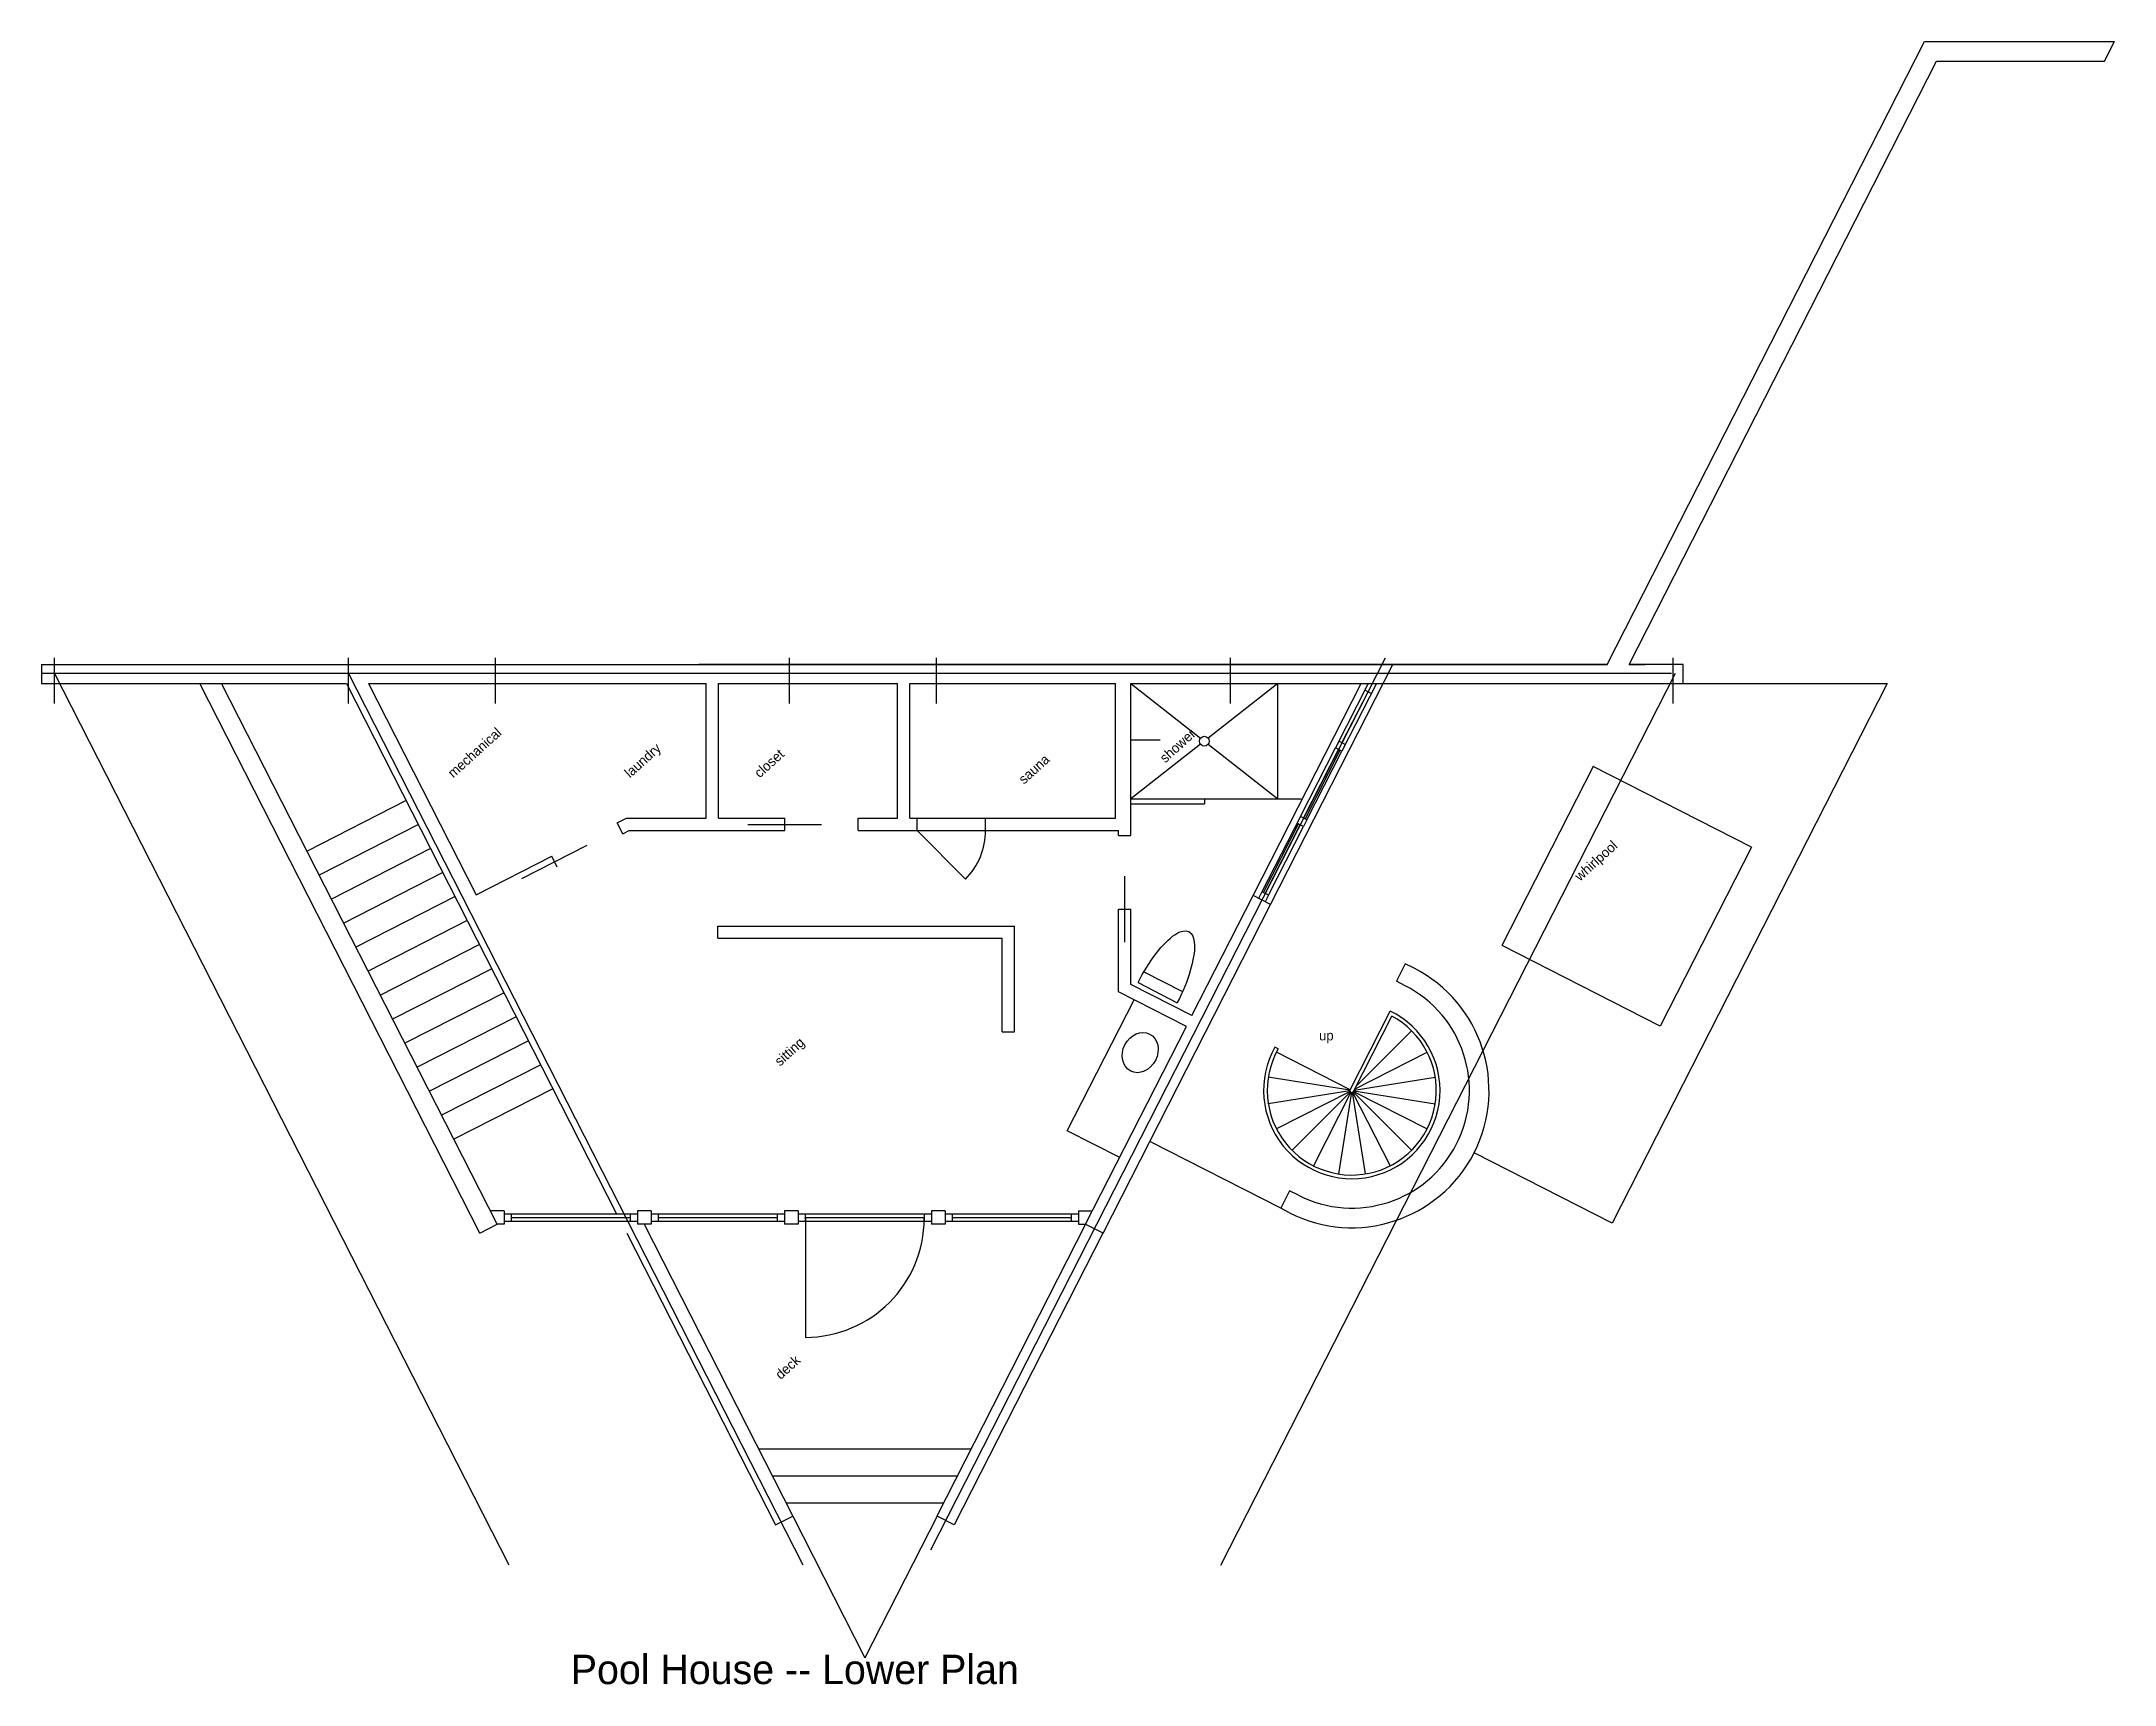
# Model space of a CAD drawing. Header units: inches. Extents: x 0 to 5835, y -2804 to 1896.
# Drawn here: x 3847 to 4693, y 138 to 809 of the extents above; entities that cross this region are included whole.
import ezdxf

# ---------------------------------------------------------------- set-up
doc = ezdxf.new("R2010")
doc.units = ezdxf.units.IN
doc.header["$LTSCALE"] = 8
doc.header["$MEASUREMENT"] = 0
doc.linetypes.add('DASHED', pattern=[0.75, 0.5, -0.25])
for name, color, linetype in [('A-Elev', 7, 'CONTINUOUS'), ('A-fixtures', 140, 'CONTINUOUS'), ('A-millwork', 252, 'CONTINUOUS'), ('A-walls', 7, 'CONTINUOUS')]:
    doc.layers.add(name, color=color, linetype=linetype)
doc.styles.get("Standard").update_dxf_attribs({"font": 'txt', "height": 0.2})

msp = doc.modelspace()

# ---------------------------------------------------------------- texts
at = {"layer": 'A-walls'}
for s, p in [('mechanical', (4014.77, 508.11, -8376)), ('shower', (4305.34, 514.23, -336)), ('laundry', (4086.9, 508.11, -8376)), ('closet', (4139.82, 508.11, -8376)), ('sauna', (4247.71, 505.56, -335.99)), ('whirlpool', (4474.63, 465.99, -8376)), ('sitting', (4148.11, 390.45, -8376)), ('deck', (4148.41, 262.53, -8376))]:
    msp.add_text(s, height=4, rotation=42.149, dxfattribs=at).set_placement(p)
for s, height, p in [('up', 4, (4368.13, 401.2, -8376)), ('Pool House -- Lower Plan', 12, (4062.74, 138.44, -8376))]:
    msp.add_text(s, height=height, dxfattribs=at).set_placement(p)

# ---------------------------------------------------------------- linework, layer by layer
at = {"layer": 'A-Elev', "color": 252}
for p, q in [((4291.32, 546.86, -8375.99), (4319.74, 524.55, -8376)), ((4351.32, 546.86, -8375.99), (4322.89, 524.55, -8376)), ((4351.32, 499.77, -8376), (4351.32, 546.86, -8375.99)), ((4319.74, 522.08, -8376), (4291.32, 499.77, -8376)), ((4322.89, 522.08, -8376), (4351.32, 499.77, -8376))]:
    msp.add_line(p, q, dxfattribs=at)
msp.add_circle((4321.32, 523.32, -8376), 2, dxfattribs=at)
at = {"layer": 'A-fixtures'}
for p, q in [((4294.24, 424.76, -8375.99), (4310.28, 416.59, -8375.99)), ((4296.64, 429.15, -8375.99), (4312.42, 421.11, -8375.99))]:
    msp.add_line(p, q, dxfattribs=at)
at = {"layer": 'A-fixtures', "extrusion": (0, 0, -1)}
msp.add_ellipse((4302.26, 420.68, -8375.99), major_axis=(12.71, 24.95), ratio=0.321429, start_param=4.712389, end_param=7.853982, dxfattribs=at)
at = {"layer": 'A-millwork'}
for p, q in [((4265.37, 364.28, -8376), (4292.61, 417.74, -8376)), ((4286.75, 353.38, -8375.99), (4265.37, 364.28, -8376))]:
    msp.add_line(p, q, dxfattribs=at)
msp.add_arc((4204.04, 486.86, -8375.99), 28, 315, 360, dxfattribs=at)
at = {"layer": 'A-walls'}
for p, q in [((4485.66, 554.68, 0), (4615.22, 808.94, 0)), ((4688.71, 800.94, -5.88), (4692.79, 808.94, 8370.12)), ((4494.64, 554.68, 0), (4620.12, 800.94, 0)), ((3846.69, 554.68, -8376), (4485.66, 554.68, -8376)), ((3846.69, 554.68, -8376), (3846.69, 546.86, -8376)), ((4485.66, 554.68, -8376), (4114.96, 554.68, -8376)), ((4494.64, 554.68, -8376), (4501.23, 554.68, -8376)), ((4516.69, 554.68, -8376), (4494.64, 554.68, -8376)), ((4516.69, 546.86, 8370.12), (4516.69, 554.68, 8370.12)), ((3846.69, 546.86, -8376), (3971.18, 546.86, -8376)), ((4025.61, 322.51, 0), (3911.3, 546.86, 0)), ((4032.7, 326.12, 0), (3920.22, 546.86, 0)), ((3971.18, 546.86), (4081.45, 330.44)), ((3980.1, 546.86, -8376), (4118.04, 546.86, -8376)), ((3980.1, 546.86, -8376), (4024.06, 460.6, -8376)), ((4118.04, 491.86, -8376.01), (4118.04, 546.86, -8376.01)), ((4123.04, 546.86, -8376), (4196.04, 546.86, -8376)), ((4123.04, 491.86, -8376.01), (4123.04, 546.86, -8376.01)), ((4196.04, 491.86, -8376), (4196.04, 546.86, -8376)), ((4201.04, 546.86, -8376), (4285.1, 546.86, -8376)), ((4201.04, 491.86, -8376), (4201.04, 546.86, -8376)), ((4285.1, 491.86, -8375.99), (4285.1, 546.86, -8375.99)), ((4291.32, 546.86, -8376), (4516.69, 546.86, -8376)), ((4291.32, 487.77, -8375.99), (4291.32, 546.86, -8375.99)), ((4388.14, 546.86, -8376), (4374.79, 520.65, -8376)), ((4391.51, 546.86, -8376), (4377.46, 519.29, -8376)), ((4377.48, 522.64, -8376), (4388.12, 543.51, -8376)), ((4303.32, 523.77, -8376), (4291.32, 523.77, -8375.99)), ((4361.82, 491.9, -8376), (4376.12, 519.97, -8376)), ((4362.49, 491.56, -8376), (4376.79, 519.63, -8376)), ((4363.16, 491.22, -8376), (4377.46, 519.29, -8376)), ((4291.32, 499.77, -8376), (4321.32, 499.77, -8376)), ((4321.32, 499.77, -8376), (4321.32, 497.77, -8376)), ((3995.53, 499.08, 0), (3955.07, 478.47, 0)), ((4081.67, 489.96, 8370.12), (4085.41, 491.86, 8370.12)), ((4085.41, 491.86, -8376), (4118.04, 491.86, -8376)), ((4123.04, 491.86, -8376.01), (4150.04, 491.86, -8375.99)), ((4150.04, 486.86, -8375.99), (4150.04, 491.86, -8375.99)), ((4180.04, 486.86, -8375.99), (4180.04, 491.86, -8375.99)), ((4180.04, 491.86, -8375.99), (4196.04, 491.86, -8375.99)), ((4201.04, 491.86, -8375.99), (4204.04, 491.86, -8375.99)), ((4204.04, 486.86, -8375.99), (4204.04, 491.86, -8375.99)), ((4232.04, 491.86, -8375.99), (4285.1, 491.86, -8375.99)), ((4232.04, 486.86, -8375.99), (4232.04, 491.86, -8375.99)), ((4291.32, 497.77, -8376), (4321.32, 497.77, -8376)), ((4360.49, 492.58, -8376), (4344.82, 461.84, -8376)), ((4363.16, 491.22, -8376), (4361.8, 488.55, -8376)), ((4000.52, 489.28, 0), (3960.07, 468.67, 0)), ((4083.94, 485.5, 8370.12), (4081.67, 489.96, 8370.12)), ((4083.94, 485.5, 8370.12), (4086.61, 486.86, 8370.12)), ((4086.61, 486.86, -8375.99), (4150.04, 486.86, -8375.99)), ((4135.04, 489.36, -8375.99), (4165.04, 489.36, -8375.99)), ((4180.04, 486.86, -8375.99), (4205.82, 486.86, -8375.99)), ((4204.04, 486.86, -8375.99), (4223.84, 467.07, -8376)), ((4232.04, 486.86, -8375.99), (4286.32, 486.86, -8375.99)), ((4286.32, 484.77, -8375.99), (4286.32, 486.86, -8375.99)), ((4286.32, 484.77, -8375.99), (4291.32, 484.77, -8375.99)), ((4291.32, 484.77, -8375.99), (4291.32, 487.77, -8375.99)), ((4345.49, 461.5, -8376), (4359.79, 489.57, -8376)), ((4346.16, 461.16, -8376), (4360.46, 489.23, -8376)), ((4005.51, 479.48, 0), (3965.06, 458.87, 0)), ((4024.06, 460.6, 8370.12), (4054.94, 476.34, 8370.12)), ((4042.71, 467.3, 8370.12), (4069.44, 480.92, 8370.12)), ((4057.21, 471.88, 8370.12), (4054.94, 476.34, 8370.12)), ((4010.51, 469.68, 0), (3970.06, 449.07, 0)), ((4288.82, 441.27, -8375.99), (4288.82, 468.27, -8375.99)), ((4015.5, 459.88, 0), (3975.05, 439.27, 0)), ((4316.26, 411.3, -8376), (4341.23, 460.3, -8376)), ((4344.82, 461.84, -8376), (4343.46, 459.17, -8376)), ((4347.5, 460.48, -8376), (4346.13, 457.81, -8376)), ((4020.5, 450.08, 0), (3980.04, 429.47, 0)), ((4280, 322.5, -8376), (4348.36, 456.67, -8376)), ((4286.32, 420.95, -8375.99), (4286.32, 454.77, -8375.99)), ((4291.32, 424.01, -8375.99), (4291.32, 454.77, -8375.99)), ((4025.49, 440.28, 0), (3985.04, 419.66, 0)), ((4122.78, 442.86, -8376), (4122.78, 447.86, -8376)), ((4238.82, 404.69, -8376), (4238.82, 442.86, -8376)), ((4243.82, 404.69, -8376), (4243.82, 447.86, -8376)), ((4403.3, 432.47, 8370.12), (4399.67, 425.35, 8370.12)), ((4406.91, 430.64, 8370.12), (4403.3, 432.47, 8370.12)), ((4030.48, 430.47, 0), (3990.03, 409.86, 0)), ((4403.28, 423.51, 8370.12), (4399.67, 425.35, 8370.12)), ((4035.48, 420.67, 0), (3995.02, 400.06, 0)), ((4040.47, 410.87, 0), (4000.02, 390.26, 0)), ((4272.86, 326.12, -8376), (4313.99, 406.84, -8375.99)), ((4045.46, 401.07, 0), (4005.01, 380.46, 0)), ((4238.82, 404.69, -8376.01), (4243.82, 404.69, -8376.01)), ((4050.46, 391.27, 0), (4010.01, 370.66, 0)), ((4055.45, 381.47, 0), (4015, 360.86, 0)), ((4356.09, 339.81, 8370.12), (4352.46, 332.68, 8370.12)), ((4359.7, 337.97, 8370.13), (4356.09, 339.81, 8370.13)), ((4032.72, 331.69, -8370.12), (4029.97, 331.69, -8370.12)), ((4032.78, 331.69, 0), (4030.03, 331.69, 0)), ((4035.47, 331.69, -8370.12), (4032.72, 331.69, -8370.12)), ((4035.47, 331.69, -8370.12), (4035.47, 326.19, -8370.12)), ((4035.47, 330.44, -8370.12), (4038.47, 330.44, -8370.12)), ((4038.47, 327.44, -8370.13), (4038.47, 330.44, -8370.13)), ((4086.97, 330.44, -8370.12), (4086.97, 327.44, -8370.12)), ((4086.97, 330.44, -8370.12), (4089.97, 330.44, -8370.12)), ((4089.97, 331.69, -8370.12), (4089.97, 326.19, -8370.12)), ((4092.72, 331.69, -8370.12), (4089.97, 331.69, -8370.12)), ((4095.47, 331.69, -8370.12), (4092.72, 331.69, -8370.12)), ((4095.47, 331.69, -8370.12), (4095.47, 326.19, -8370.12)), ((4095.47, 330.44, -8370.12), (4098.47, 330.44, -8370.12)), ((4098.47, 327.44, -8370.13), (4098.47, 330.44, -8370.13)), ((4146.97, 330.44, -8370.12), (4149.97, 330.44, -8370.12)), ((4146.97, 330.44, -8370.12), (4146.97, 327.44, -8370.12)), ((4152.72, 331.69, -8370.12), (4149.97, 331.69, -8370.12)), ((4149.97, 331.69, -8370.12), (4149.97, 326.19, -8370.12)), ((4155.47, 331.69, -8370.12), (4152.72, 331.69, -8370.12)), ((4155.47, 331.69, -8370.12), (4155.47, 326.19, -8370.12)), ((4155.47, 330.44, -8370.12), (4158.47, 330.44, -8370.12)), ((4158.47, 327.44, -8370.13), (4158.47, 330.44, -8370.13)), ((4206.97, 330.44, -8370.12), (4206.97, 327.44, -8370.12)), ((4206.97, 330.44, -8370.12), (4209.97, 330.44, -8370.12)), ((4209.97, 331.69, -8370.12), (4209.97, 326.19, -8370.12)), ((4212.72, 331.69, -8370.12), (4209.97, 331.69, -8370.12)), ((4215.47, 331.69, -8370.12), (4212.72, 331.69, -8370.12)), ((4215.47, 331.69, -8370.12), (4215.47, 326.19, -8370.12)), ((4215.47, 330.44, -8370.12), (4218.47, 330.44, -8370.12)), ((4218.47, 327.44, -8370.13), (4218.47, 330.44, -8370.13)), ((4266.97, 330.44, -8370.12), (4269.97, 330.44, -8370.12)), ((4266.97, 330.44, -8370.12), (4266.97, 327.44, -8370.12)), ((4269.97, 331.69, -8370.12), (4269.97, 326.19, -8370.12)), ((4269.97, 331.69, -8370.12), (4272.72, 331.69, -8370.12)), ((4272.72, 331.69, -8370.12), (4275.47, 331.69, -8370.12)), ((4356.07, 330.84, 8370.12), (4352.46, 332.68, 8370.12)), ((4025.61, 322.51, 8370.12), (4032.7, 326.12, 8370.12)), ((4035.47, 326.19, -8370.12), (4032.66, 326.19, -8370.12)), ((4035.47, 327.44, -8370.12), (4038.47, 327.44, -8370.12)), ((4038.47, 328.94, -8370.12), (4086.97, 328.94, -8370.12)), ((4086.97, 327.44, -8370.12), (4089.97, 327.44, -8370.12)), ((4095.47, 326.19, -8370.12), (4089.97, 326.19, -8370.12)), ((4095.47, 327.44, -8370.12), (4098.47, 327.44, -8370.12)), ((4098.47, 328.94, -8370.12), (4146.97, 328.94, -8370.12)), ((4146.97, 327.44, -8370.12), (4149.97, 327.44, -8370.12)), ((4155.47, 326.19, -8370.12), (4149.97, 326.19, -8370.12)), ((4155.47, 327.44, -8370.12), (4158.47, 327.44, -8370.12)), ((4158.47, 328.94, -8370.12), (4206.97, 328.94, -8370.12)), ((4158.47, 328.49, -8376), (4158.47, 279.99, -8376)), ((4206.97, 327.44, -8370.12), (4209.97, 327.44, -8370.12)), ((4215.47, 326.19, -8370.12), (4209.97, 326.19, -8370.12)), ((4215.47, 327.44, -8370.12), (4218.47, 327.44, -8370.12)), ((4218.47, 328.94, -8370.12), (4266.97, 328.94, -8370.12)), ((4266.97, 327.44, -8370.12), (4269.97, 327.44, -8370.12)), ((4269.97, 326.19, -8370.12), (4272.67, 326.19, -8370.12)), ((4280, 322.5, 8370.12), (4272.64, 326.23, 8370.12))]:
    msp.add_line(p, q, dxfattribs=at)
at = {"layer": 'A-walls', "color": 7}
for p, q in [((4615.22, 808.94, 8370.12), (4692.79, 808.94, 8370.12)), ((4620.12, 800.94, -5.88), (4688.71, 800.94, -5.88)), ((4389.45, 542.83, -8376), (4386.78, 544.19, -8376)), ((4377.46, 519.29, -8376), (4374.79, 520.65, -8376)), ((4378.82, 521.96, -8376), (4376.15, 523.32, -8376)), ((4363.16, 491.22, -8376), (4360.49, 492.58, -8376)), ((4361.8, 488.55, -8376), (4359.12, 489.91, -8376)), ((4348.36, 456.67, -8376), (4341.23, 460.3, -8376)), ((4347.5, 460.48, -8376), (4344.82, 461.84, -8376)), ((4122.78, 447.86, -8376), (4243.82, 447.86, -8376)), ((4122.78, 442.86, -8376), (4238.82, 442.86, -8376)), ((4316.26, 411.3, -8375.99), (4291.32, 424.01, -8375.99)), ((4313.99, 406.84, -8375.99), (4286.32, 420.95, -8375.99))]:
    msp.add_line(p, q, dxfattribs=at)
at = {"layer": 'A-walls', "color": 5}
for p, q in [((3846.69, 551.15, -8376), (4512.01, 551.15, -8376)), ((3852.01, 538.65, -8376), (3852.01, 557.4, -8376)), ((4037.54, 187.02, -8376), (3852.01, 551.15, -8376)), ((3972.01, 538.65, -8376), (3972.01, 557.4, -8376)), ((4157.54, 187.02, -8376), (3972.01, 551.15, -8376)), ((4032.01, 538.65, -8376), (4032.01, 557.4, -8376)), ((4152.01, 538.65, -8376), (4152.01, 557.4, -8376)), ((4209.66, 193.27, -8376), (4395.2, 557.4, -8376)), ((4212.01, 538.65, -8376), (4212.01, 557.4, -8376)), ((4328.01, 187.02, -8376), (4513.54, 551.15, -8376)), ((4332.01, 538.65, -8376), (4332.01, 557.4, -8376)), ((4512.69, 538.65, -5.88), (4512.69, 557.4, -5.88))]:
    msp.add_line(p, q, dxfattribs=at)
at = {"layer": 'A-walls', "color": 253}
for p, q in [((4348.36, 456.67, -16752), (4398.3, 554.68, -16752)), ((4341.23, 460.3, -16752), (4385.34, 546.86, -16752)), ((4600.04, 546.86, -8375.99), (4487.79, 326.58, -8375.99)), ((4516.69, 546.86, 8370.12), (4600.04, 546.86, 8370.12)), ((4360.49, 492.58, -8376), (4374.79, 520.65, -8376)), ((4204.04, 491.86, -8375.99), (4232.04, 491.86, -8375.99)), ((4205.82, 486.86, -8375.99), (4233.82, 486.86, -8375.99)), ((4347.5, 460.48, -8376), (4361.8, 488.55, -8376)), ((4286.32, 454.77, -8375.99), (4291.32, 454.77, -8375.99)), ((4380.82, 381.08, 8370.12), (4397.16, 413.15, 8370.12)), ((4382.16, 380.4, 8370.12), (4397.82, 411.13, 8370.12)), ((4351.46, 397.72, 8370.12), (4350.12, 398.41, 8370.12)), ((4352.46, 332.68, 8370.12), (4299.05, 359.89, 8370.12)), ((4487.79, 326.58, 8370.12), (4431.39, 355.32, 8370.12)), ((4038.47, 330.44, -8370.12), (4086.97, 330.44, -8370.12)), ((4098.47, 330.44, -8370.12), (4146.97, 330.44, -8370.12)), ((4158.47, 330.44, -8370.12), (4206.97, 330.44, -8370.12)), ((4218.47, 330.44, -8370.12), (4266.97, 330.44, -8370.12)), ((4038.47, 327.44, -8370.12), (4086.97, 327.44, -8370.12)), ((4085.61, 322.51, 8370.12), (4146.31, 203.4, 8370.12)), ((4092.7, 326.12, 8370.12), (4153.39, 207.01, 8370.12)), ((4098.47, 327.44, -8370.12), (4146.97, 327.44, -8370.12)), ((4158.47, 327.44, -8370.12), (4206.97, 327.44, -8370.12)), ((4272.85, 326.12, 8370.12), (4212.16, 207.01, 8370.12)), ((4218.47, 327.44, -8370.12), (4266.97, 327.44, -8370.12)), ((4279.94, 322.51, 8370.12), (4219.24, 203.4, 8370.12)), ((4139.28, 234.46, -8375.99), (4226.16, 234.46, -8376)), ((4146.31, 203.4, -8376), (4153.29, 206.96, -8376)), ((4219.24, 203.4, -8376), (4212.26, 206.96, -8376))]:
    msp.add_line(p, q, dxfattribs=at)
at = {"layer": 'A-walls', "color": 252}
for p, q in [((4480, 513.01, -16752), (4442.77, 439.95, -16752)), ((4544.62, 480.09, -16752), (4480.05, 512.99, -16752)), ((4321.32, 499.77, -8376), (4360.88, 499.77, -8376)), ((4544.57, 480.11, -16752), (4507.34, 407.05, -16752)), ((4507.39, 407.02, -16752), (4442.82, 439.92, -16752)), ((4383.21, 382.46, 8370.12), (4405.88, 405.13, 8370.12)), ((4380.82, 381.08, 8370.12), (4350.75, 396.4, 8370.12)), ((4382.63, 381.32, 8370.12), (4412.23, 396.4, 8370.12)), ((4380.75, 380.86, 8370.12), (4347.41, 386.14, 8370.12)), ((4382.41, 380.88, 8370.12), (4415.56, 386.14, 8370.12)), ((4380.75, 380.62, 8370.12), (4347.41, 375.34, 8370.12)), ((4380.82, 380.4, 8370.12), (4350.75, 365.08, 8370.12)), ((4380.96, 380.21, 8370.12), (4357.09, 356.34, 8370.12)), ((4381.15, 380.07, 8370.12), (4365.83, 350, 8370.12)), ((4381.37, 380, 8370.12), (4376.09, 346.66, 8370.12)), ((4381.61, 380, 8370.12), (4386.89, 346.66, 8370.12)), ((4381.83, 380.07, 8370.12), (4397.15, 350, 8370.12)), ((4382.02, 380.21, 8370.12), (4405.88, 356.34, 8370.12)), ((4382.16, 380.4, 8370.12), (4412.23, 365.08, 8370.12)), ((4382.27, 380.62, 8370.12), (4415.56, 375.34, 8370.12)), ((4153.34, 206.98, -8376), (4182.78, 149.2, -8376)), ((4212.21, 206.98, -8376), (4182.78, 149.2, -8376))]:
    msp.add_line(p, q, dxfattribs=at)
at = {"layer": 'A-walls', "color": 253, "linetype": 'DASHED'}
msp.add_line((4139.28, 234.46, -16752), (4226.16, 234.46, -16752), dxfattribs=at)
at = {"layer": 'A-walls', "color": 253, "linetype": 'Continuous'}
for p, q in [((4144.89, 223.46, -16752), (4220.55, 223.46, -16752)), ((4150.49, 212.46, -25128), (4214.95, 212.46, -25128))]:
    msp.add_line(p, q, dxfattribs=at)
at = {"layer": 'A-walls'}
for radius, start, end in [(56, 243, 63), (48, 243, 63), (0.75, 153, 333)]:
    msp.add_arc((4381.49, 380.74, 8370.12), radius, start, end, dxfattribs=at)
at = {"layer": 'A-walls', "color": 253}
for centre, radius, start, end in [((4381.49, 380.74, 8370.12), 36, 150.61198, 64.19375), ((4381.49, 380.74, 8370.12), 34.5, 150.50809, 61.75434), ((4158.47, 328.49, -8376), 48.5, 270, 360)]:
    msp.add_arc(centre, radius, start, end, dxfattribs=at)
msp.add_ellipse((4295.12, 396.23, -8376), major_axis=(-3.86, -7.57), ratio=0.823529, dxfattribs=at)

msp.set_redraw_order([(e.dxf.handle, doc.entitydb.next_handle()) for e in msp.query("TEXT MTEXT ATTDEF DIMENSION ARC_DIMENSION")])  # texts and dimensions are drawn at this point

doc.saveas('drawing.dxf')
